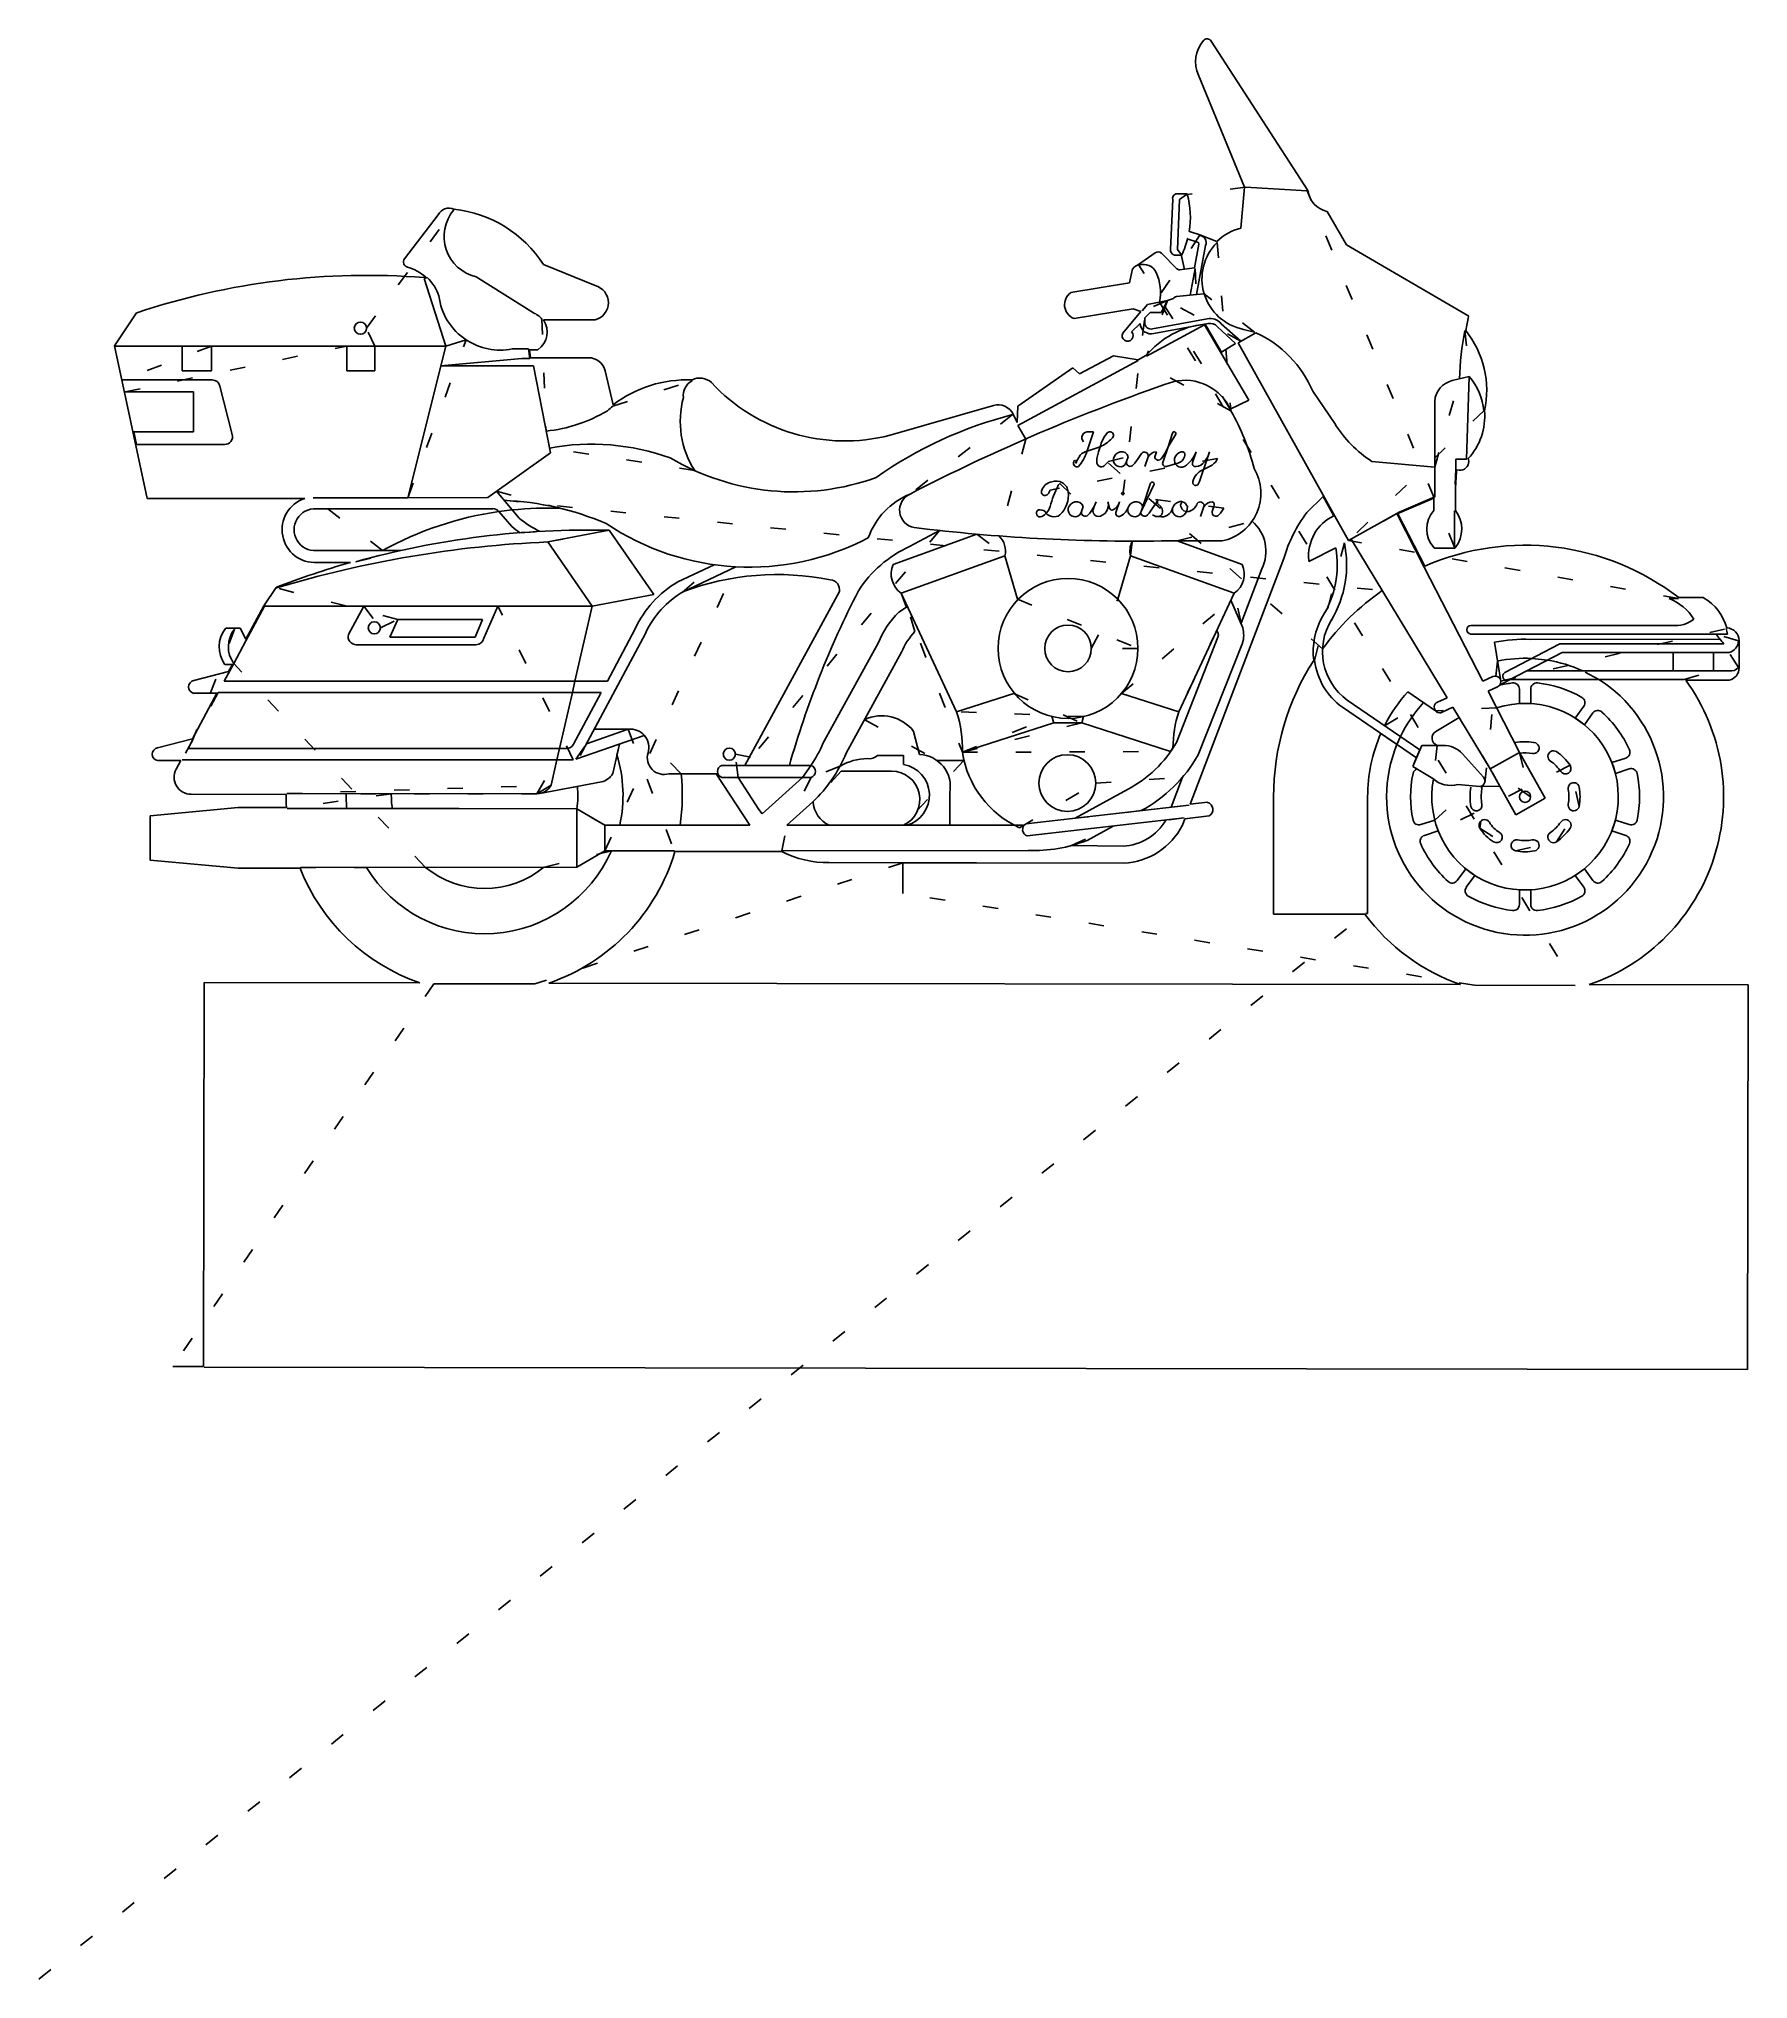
# Model space of a CAD drawing. Extents: x 0 to 11.2, y 0 to 12.7.
import ezdxf

# ---------------------------------------------------------------- set-up
doc = ezdxf.new("R2010")
doc.units = 0
doc.linetypes.add('DOT', pattern=[0.25, 0, -0.25])

msp = doc.modelspace()

# ---------------------------------------------------------------- linework, layer by layer
at = {"layer": '1', "color": 7, "linetype": 'CONTINUOUS'}
for p, q in [((7.6543, 12.6517, 1), (8.2864, 11.675, 1)), ((7.5709, 12.4289, 1), (7.570963, 12.428927, 1)), ((7.8725, 11.6966, 1), (7.5709, 12.4289, 1)), ((7.4373, 11.6551, 1), (7.4973, 11.6551, 1)), ((7.4973, 11.6551, 1), (7.4983, 11.6514, 1)), ((7.8488, 11.4303, 1), (7.8725, 11.6966, 1)), ((8.2816, 11.6733, 1), (7.8776, 11.6974, 1)), ((8.2864, 11.675, 1), (8.2865, 11.6739, 1)), ((2.7104, 11.5541, 1), (2.710392, 11.55403, 1)), ((7.3895, 11.2937, 1), (7.4036, 11.6178, 1)), ((7.4478, 11.6166, 1), (7.4337, 11.2915, 1)), ((7.4935, 11.6501, 1), (7.4478, 11.6166, 1)), ((7.4983, 11.6514, 1), (7.498383, 11.651423, 1)), ((8.4093, 11.5396, 1), (8.4114, 11.5391, 1)), ((8.4114, 11.5391, 1), (8.5384, 11.3214, 1)), ((2.3882, 11.2306, 1), (2.6078, 11.5172, 1)), ((2.6078, 11.5172, 1), (2.607861, 11.517169, 1)), ((7.511, 11.408, 1), (7.5127, 11.4075, 1)), ((7.5127, 11.4075, 1), (7.5802, 11.3862, 1)), ((7.4337, 11.2915, 1), (7.4582, 11.2579, 1)), ((7.5651, 11.3394, 1), (7.4979, 11.3606, 1)), ((7.4979, 11.3606, 1), (7.5007, 11.3597, 1)), ((7.5007, 11.3597, 1), (7.502, 11.3649, 1)), ((7.5452, 11.1709, 1), (7.5738, 11.3259, 1)), ((7.5579, 10.9962, 1), (7.6173, 11.3179, 1)), ((7.5738, 11.3259, 1), (7.573893, 11.325886, 1)), ((7.5802, 11.3862, 1), (7.6918, 11.3428, 1)), ((7.6173, 11.3179, 1), (7.617247, 11.317927, 1)), ((7.6918, 11.3428, 1), (7.691735, 11.342867, 1)), ((8.5384, 11.3214, 1), (9.3364, 10.8563, 1)), ((3.2947, 11.193, 1), (3.6326, 11.0552, 1)), ((7.1204, 11.074, 1), (7.1415, 11.1639, 1)), ((7.1415, 11.1639, 1), (7.1423, 11.1648, 1)), ((7.1423, 11.1648, 1), (7.142261, 11.164833, 1)), ((7.1803, 11.1922, 1), (7.2884, 11.2694, 1)), ((7.329, 11.266, 1), (7.4296, 11.1645, 1)), ((7.4149, 11.2529, 1), (7.4142, 11.2531, 1)), ((7.4613, 11.2529, 1), (7.4149, 11.2529, 1)), ((7.4475, 11.1584, 1), (7.5452, 11.1709, 1)), ((7.4627, 11.2557, 1), (7.4613, 11.2529, 1)), ((7.5173, 10.9921, 1), (7.5495, 11.1664, 1)), ((2.515, 11.1073, 1), (2.5261, 11.1104, 1)), ((2.536, 11.108, 1), (2.5155, 11.1022, 1)), ((2.5155, 11.1022, 1), (2.657, 10.6604, 1)), ((2.5261, 11.1104, 1), (2.526144, 11.110449, 1)), ((2.8547, 11.1128, 1), (3.229, 10.8773, 1)), ((6.7381, 11.0095, 1), (7.1204, 11.074, 1)), ((6.7372, 11.0088, 1), (6.7381, 11.0095, 1)), ((7.1446, 10.9043, 1), (6.7601, 10.8394, 1)), ((7.1946, 10.8871, 1), (7.1446, 10.9043, 1)), ((7.203, 10.8895, 1), (7.239, 10.9328, 1)), ((7.239, 10.9328, 1), (7.3698, 10.9575, 1)), ((7.3273, 10.8798, 1), (7.3698, 10.9575, 1)), ((7.3698, 10.9575, 1), (7.4077, 10.9715, 1)), ((7.4271, 10.9831, 1), (7.5579, 10.9962, 1)), ((7.5579, 10.9962, 1), (7.6089, 11.0013, 1)), ((0.4943, 10.6614, 1), (0.6379, 10.8767, 1)), ((0.6379, 10.8767, 1), (0.6395, 10.8772, 1)), ((0.6395, 10.8772, 1), (0.639474, 10.877276, 1)), ((3.2952, 10.8307, 1), (3.295281, 10.830755, 1)), ((3.6317, 10.8307, 1), (3.2952, 10.8307, 1)), ((3.6323, 10.8309, 1), (3.6317, 10.8307, 1)), ((6.7601, 10.8394, 1), (6.7589, 10.8399, 1)), ((7.0769, 10.7454, 1), (7.1946, 10.8871, 1)), ((7.1899, 10.8078, 1), (7.1347, 10.754, 1)), ((7.2213, 10.8453, 1), (7.2566, 10.8798, 1)), ((7.2213, 10.8453, 1), (7.2213, 10.8124, 1)), ((7.2316, 10.5939, 1), (7.6117, 10.799, 1)), ((7.2566, 10.8798, 1), (7.3273, 10.8798, 1)), ((7.2718, 10.7732, 1), (7.6279, 10.8374, 1)), ((7.6352, 10.8068, 1), (7.2801, 10.7429, 1)), ((7.6111, 10.804, 1), (7.6144, 10.8044, 1)), ((7.6117, 10.799, 1), (7.7202, 10.6143, 1)), ((7.6144, 10.8044, 1), (7.722, 10.6212, 1)), ((7.8123, 10.677, 1), (7.695, 10.7863, 1)), ((7.7198, 10.8056, 1), (7.8487, 10.6925, 1)), ((7.8655, 10.7695, 1), (7.9379, 10.7514, 1)), ((9.3364, 10.8563, 1), (9.3355, 10.8526, 1)), ((0.7078, 9.6658, 1), (0.4943, 10.6614, 1)), ((2.657, 10.6604, 1), (0.4996, 10.6604, 1)), ((0.9371, 10.6604, 1), (0.9371, 10.4983, 1)), ((1.1284, 10.4983, 1), (1.1284, 10.6604, 1)), ((2.0114, 10.6604, 1), (2.0114, 10.4983, 1)), ((2.1929, 10.4983, 1), (2.1929, 10.6604, 1)), ((2.657, 10.6604, 1), (2.4094, 9.6708, 1)), ((2.79, 10.7006, 1), (2.657, 10.6604, 1)), ((3.1978, 10.6418, 1), (3.0904, 10.6418, 1)), ((7.0766, 10.7449, 1), (7.0769, 10.7454, 1)), ((7.2801, 10.7429, 1), (7.280121, 10.742825, 1)), ((7.722, 10.6212, 1), (7.8123, 10.677, 1)), ((7.8298, 10.6819, 1), (7.9468, 10.7473, 1)), ((8.3857, 9.6876, 1), (7.8298, 10.6819, 1)), ((2.6246, 10.531, 1), (3.1528, 10.5794, 1)), ((3.229, 10.531, 1), (2.6246, 10.531, 1)), ((3.1528, 10.5794, 1), (3.2056, 10.5794, 1)), ((3.2583, 10.6368, 1), (3.2035, 10.6368, 1)), ((3.2035, 10.6368, 1), (3.21, 10.5844, 1)), ((3.21, 10.5844, 1), (3.5892, 10.5844, 1)), ((3.3399, 9.9629, 1), (3.229, 10.531, 1)), ((3.2596, 10.6377, 1), (3.2583, 10.6368, 1)), ((6.3913, 10.2691, 1), (6.752, 10.5184, 1)), ((7.1785, 10.5652, 1), (6.393, 10.1413, 1)), ((6.752, 10.5184, 1), (6.7955, 10.4782, 1)), ((6.7955, 10.4782, 1), (7.0163, 10.5968, 1)), ((7.0163, 10.5968, 1), (7.1776, 10.5704, 1)), ((7.1776, 10.5704, 1), (7.2283, 10.5978, 1)), ((7.2283, 10.5978, 1), (7.22834, 10.597767, 1)), ((7.7202, 10.6143, 1), (7.9012, 10.3063, 1)), ((0.547, 10.4394, 1), (1.1314, 10.4394, 1)), ((0.9371, 10.4983, 1), (1.1284, 10.4983, 1)), ((1.1827, 10.3996, 1), (1.2635, 10.0839, 1)), ((2.0114, 10.4983, 1), (2.1929, 10.4983, 1)), ((3.697, 10.4995, 1), (3.7507, 10.2769, 1)), ((4.264, 10.4389, 1), (4.264028, 10.438845, 1)), ((9.2278, 10.4352, 1), (9.3394, 10.4619, 1)), ((9.3394, 10.4619, 1), (9.3223, 9.9232, 1)), ((1.0107, 10.361, 1), (0.5638, 10.361, 1)), ((1.0107, 10.1012, 1), (1.0107, 10.361, 1)), ((3.7507, 10.2769, 1), (3.750639, 10.276979, 1)), ((5.5575, 10.0782, 1), (6.2324, 10.2726, 1)), ((6.3885, 10.1618, 1), (6.3913, 10.2691, 1)), ((7.9012, 10.3063, 1), (7.7794, 10.248, 1)), ((8.3177, 10.3658, 1), (8.4607, 10.1542, 1)), ((9.1142, 9.8532, 1), (9.1142, 10.3017, 1)), ((6.3626, 10.2148, 1), (6.3885, 10.1618, 1)), ((6.393, 10.1413, 1), (6.4445, 10.0518, 1)), ((0.6195, 10.1012, 1), (1.0107, 10.1012, 1)), ((1.2122, 10.0179, 1), (0.6374, 10.0179, 1)), ((6.8539, 10.1003, 1), (6.8863, 10.1003, 1)), ((6.8863, 10.1003, 1), (6.8539, 10.003, 1)), ((7.4022, 10.0923, 1), (7.3725, 10.003, 1)), ((7.3725, 10.003, 1), (7.4233, 10.0847, 1)), ((7.4233, 10.0847, 1), (7.423484, 10.084625, 1)), ((2.9309, 9.672, 1), (3.3399, 9.9629, 1)), ((4.123, 9.9305, 1), (4.12304, 9.930568, 1)), ((6.7999, 9.949, 1), (6.8107, 9.9598, 1)), ((6.8107, 9.9598, 1), (6.8323, 9.9706, 1)), ((6.8323, 9.9706, 1), (6.9295, 10.003, 1)), ((6.8539, 10.003, 1), (6.8431, 9.9706, 1)), ((6.9187, 9.9706, 1), (6.9079, 9.9274, 1)), ((6.9079, 9.9274, 1), (6.9079, 9.895, 1)), ((6.9295, 10.003, 1), (6.9187, 9.9706, 1)), ((6.9295, 10.003, 1), (6.929523, 10.00295, 1)), ((6.9619, 9.8842, 1), (6.9836, 9.9058, 1)), ((7.016, 9.9274, 1), (7.015931, 9.927414, 1)), ((7.0916, 9.8842, 1), (7.1024, 9.9058, 1)), ((7.1024, 9.9058, 1), (7.1132, 9.9382, 1)), ((7.1132, 9.9382, 1), (7.1024, 9.9058, 1)), ((7.1024, 9.9058, 1), (7.102485, 9.905778, 1)), ((7.1456, 9.8842, 1), (7.1564, 9.895, 1)), ((7.1564, 9.895, 1), (7.178, 9.9274, 1)), ((7.178, 9.9274, 1), (7.1996, 9.9598, 1)), ((7.1996, 9.9598, 1), (7.199668, 9.959745, 1)), ((7.2428, 9.9382, 1), (7.2212, 9.8734, 1)), ((7.2212, 9.8734, 1), (7.2428, 9.9382, 1)), ((7.2428, 9.9382, 1), (7.242871, 9.938155, 1)), ((7.2861, 9.9382, 1), (7.28596, 9.938195, 1)), ((7.2969, 9.9706, 1), (7.2861, 9.9382, 1)), ((7.3293, 9.9274, 1), (7.3509, 9.9598, 1)), ((7.3725, 10.003, 1), (7.3401, 9.9058, 1)), ((7.3509, 9.9598, 1), (7.3725, 10.003, 1)), ((7.3617, 9.8734, 1), (7.4373, 9.895, 1)), ((7.4157, 9.9274, 1), (7.415767, 9.927383, 1)), ((7.4697, 9.9706, 1), (7.4589, 9.9706, 1)), ((7.5561, 9.9706, 1), (7.5345, 9.9058, 1)), ((7.6318, 9.9382, 1), (7.5777, 9.7762, 1)), ((7.6102, 9.9058, 1), (7.6318, 9.9382, 1)), ((7.6318, 9.9382, 1), (7.6426, 9.9706, 1)), ((7.6426, 9.9706, 1), (7.6318, 9.9382, 1)), ((8.7043, 9.9069, 1), (9.1142, 9.8696, 1)), ((9.3223, 9.9232, 1), (9.2507, 9.9232, 1)), ((9.2507, 9.9232, 1), (9.2507, 9.8571, 1)), ((9.3364, 9.9089, 1), (9.3366, 9.9083, 1)), ((9.3366, 9.9077, 1), (9.336543, 9.9077, 1)), ((9.3366, 9.9083, 1), (9.3366, 9.9077, 1)), ((6.6563, 9.7526, 1), (6.6671, 9.7634, 1)), ((7.1965, 9.5797, 1), (7.2813, 9.7587, 1)), ((7.2584, 9.7654, 1), (7.2073, 9.6121, 1)), ((7.5561, 9.8734, 1), (7.556106, 9.873316, 1)), ((7.5669, 9.7545, 1), (7.566852, 9.754563, 1)), ((7.5777, 9.7762, 1), (7.5669, 9.7545, 1)), ((7.5994, 9.8518, 1), (7.6426, 9.8734, 1)), ((9.1142, 9.676, 1), (9.1142, 9.8532, 1)), ((9.2557, 9.841, 1), (9.2489, 9.7321, 1)), ((9.2733, 9.85, 1), (9.2557, 9.8516, 1)), ((9.2557, 9.8516, 1), (9.2557, 9.841, 1)), ((1.7366, 9.6657, 1), (0.7078, 9.6658, 1)), ((1.7913, 9.6708, 1), (2.4094, 9.6708, 1)), ((2.4094, 9.6708, 1), (2.9309, 9.672, 1)), ((3.1366, 9.5373, 1), (2.9875, 9.7123, 1)), ((6.6023, 9.7202, 1), (6.5915, 9.6985, 1)), ((6.7212, 9.7093, 1), (6.721101, 9.709288, 1)), ((6.8904, 9.6121, 1), (6.9043, 9.6427, 1)), ((6.9043, 9.6427, 1), (6.8904, 9.6121, 1)), ((6.9804, 9.6445, 1), (6.9912, 9.6013, 1)), ((7.0561, 9.6445, 1), (7.0345, 9.5797, 1)), ((7.0777, 9.7093, 1), (7.0669, 9.6985, 1)), ((7.0669, 9.6985, 1), (7.0777, 9.6877, 1)), ((7.0885, 9.6985, 1), (7.0777, 9.7093, 1)), ((7.0777, 9.6877, 1), (7.0885, 9.6985, 1)), ((7.2721, 9.6013, 1), (7.2937, 9.6337, 1)), ((7.2937, 9.6337, 1), (7.3045, 9.6553, 1)), ((7.3045, 9.6553, 1), (7.3045, 9.6337, 1)), ((7.3045, 9.6337, 1), (7.3262, 9.6121, 1)), ((7.445, 9.6445, 1), (7.444988, 9.644563, 1)), ((7.4672, 9.6435, 1), (7.467182, 9.643438, 1)), ((7.5638, 9.6337, 1), (7.563868, 9.633645, 1)), ((8.3846, 9.6794, 1), (8.279, 9.574, 1)), ((8.4554, 9.5528, 1), (8.3846, 9.6794, 1)), ((8.4624, 9.5505, 1), (8.3857, 9.6876, 1)), ((8.8827, 9.5756, 1), (9.1142, 9.676, 1)), ((9.1092, 9.6684, 1), (8.8849, 9.5711, 1)), ((9.1092, 9.5876, 1), (9.1092, 9.6684, 1)), ((9.2489, 9.7321, 1), (9.2489, 9.5873, 1)), ((1.8121, 9.5978, 1), (2.4095, 9.5978, 1)), ((2.4095, 9.5978, 1), (2.9637, 9.599, 1)), ((2.9637, 9.599, 1), (2.9637, 9.599064, 1)), ((3.0039, 9.5807, 1), (3.0892, 9.4817, 1)), ((6.7212, 9.6013, 1), (6.721131, 9.601314, 1)), ((6.7968, 9.5581, 1), (6.8076, 9.5797, 1)), ((6.8076, 9.5797, 1), (6.8184, 9.6121, 1)), ((6.8184, 9.6121, 1), (6.8076, 9.5797, 1)), ((6.8076, 9.5797, 1), (6.807685, 9.579678, 1)), ((6.8508, 9.5581, 1), (6.8616, 9.5689, 1)), ((6.8616, 9.5689, 1), (6.8904, 9.6121, 1)), ((6.8904, 9.6121, 1), (6.8832, 9.5905, 1)), ((7.0128, 9.5905, 1), (7.012836, 9.590424, 1)), ((7.1101, 9.6013, 1), (7.110031, 9.601314, 1)), ((7.1857, 9.5581, 1), (7.1965, 9.5797, 1)), ((7.2073, 9.6121, 1), (7.1965, 9.5797, 1)), ((7.1965, 9.5797, 1), (7.196585, 9.579678, 1)), ((7.2397, 9.5581, 1), (7.2505, 9.5689, 1)), ((7.2505, 9.5689, 1), (7.2721, 9.6013, 1)), ((7.2937, 9.5473, 1), (7.2721, 9.5581, 1)), ((7.2721, 9.5581, 1), (7.2937, 9.5473, 1)), ((7.3153, 9.5473, 1), (7.2937, 9.5473, 1)), ((7.2937, 9.5473, 1), (7.3153, 9.5473, 1)), ((7.3262, 9.6121, 1), (7.326146, 9.61205, 1)), ((7.4018, 9.6013, 1), (7.401731, 9.601314, 1)), ((7.607, 9.6121, 1), (7.5854, 9.5473, 1)), ((7.5854, 9.5473, 1), (7.607, 9.6121, 1)), ((7.607, 9.6121, 1), (7.607071, 9.612055, 1)), ((7.6611, 9.5797, 1), (7.661015, 9.579722, 1)), ((7.6719, 9.6121, 1), (7.6611, 9.5797, 1)), ((7.7043, 9.5581, 1), (7.7151, 9.5689, 1)), ((7.7151, 9.5689, 1), (7.7367, 9.6013, 1)), ((8.5517, 9.3906, 1), (8.4624, 9.5505, 1)), ((8.5517, 9.3906, 1), (8.8665, 9.5666, 1)), ((8.8665, 9.5666, 1), (8.8827, 9.5756, 1)), ((9.046, 9.2173, 1), (8.8665, 9.5666, 1)), ((8.8849, 9.5711, 1), (8.8731, 9.5646, 1)), ((8.8731, 9.5646, 1), (9.0483, 9.2238, 1)), ((9.2439, 9.5856, 1), (9.2439, 9.3469, 1)), ((9.2489, 9.5873, 1), (9.248946, 9.587336, 1)), ((3.7248, 9.4579, 1), (3.3231, 9.3815, 1)), ((3.3231, 9.3815, 1), (3.613, 8.962, 1)), ((4.0148, 9.0385, 1), (3.7248, 9.4579, 1)), ((5.5785, 9.2337, 1), (6.1252, 9.4324, 1)), ((5.684, 9.3514, 1), (5.8813, 9.4565, 1)), ((7.3297, 9.3883, 1), (7.7268, 9.3883, 1)), ((7.8567, 9.2337, 1), (7.4314, 9.3883, 1)), ((7.7268, 9.3883, 1), (7.726814, 9.388234, 1)), ((8.5679, 9.3997, 1), (9.1949, 8.365, 1)), ((2.3625, 9.3257, 1), (1.8121, 9.3257, 1)), ((1.8121, 9.3257, 1), (1.812107, 9.3256, 1)), ((2.034, 9.2476, 1), (1.8173, 9.2478, 1)), ((1.8173, 9.2478, 1), (1.817306, 9.247719, 1)), ((6.3075, 9.2914, 1), (5.6302, 9.0481, 1)), ((6.3075, 9.2914, 1), (6.3904, 9.0076, 1)), ((7.0448, 9.0076, 1), (7.1277, 9.2914, 1)), ((7.1277, 9.2914, 1), (7.805, 9.0481, 1)), ((8.1286, 9.2731, 1), (7.5181, 7.6693, 1)), ((8.2928, 9.2535, 1), (8.292, 9.2607, 1)), ((8.4686, 9.3428, 1), (8.2928, 9.2535, 1)), ((9.112, 9.3419, 1), (9.1106, 9.3435, 1)), ((9.2463, 9.3419, 1), (9.112, 9.3419, 1)), ((9.2478, 9.3438, 1), (9.2463, 9.3419, 1)), ((4.4092, 9.2331, 1), (4.1718, 9.1209, 1)), ((4.5516, 9.2195, 1), (4.203, 9.0549, 1)), ((7.9843, 9.2057, 1), (7.8498, 8.8521, 1)), ((9.4285, 8.473, 1), (9.046, 9.2173, 1)), ((1.4703, 8.9648, 1), (1.5494, 9.0854, 1)), ((1.5494, 9.0854, 1), (1.5509, 9.086, 1)), ((1.5509, 9.086, 1), (1.550935, 9.08591, 1)), ((3.613, 8.962, 1), (4.0148, 9.0385, 1)), ((4.6098, 7.9234, 1), (5.2275, 9.0578, 1)), ((5.6302, 9.0481, 1), (5.630165, 9.048049, 1)), ((5.992, 8.2733, 1), (5.6302, 9.0481, 1)), ((7.805, 9.0481, 1), (7.4432, 8.2733, 1)), ((7.7838, 9.0027, 1), (7.8607, 8.8215, 1)), ((7.805, 9.0481, 1), (7.805035, 9.048049, 1)), ((10.6451, 9.0132, 1), (10.7051, 9.0132, 1)), ((10.7068, 9.0182, 1), (10.8681, 9.0182, 1)), ((10.8681, 9.0182, 1), (10.8693, 9.0176, 1)), ((1.3527, 8.7463, 1), (1.4703, 8.9648, 1)), ((1.3527, 8.7356, 1), (1.4745, 8.962, 1)), ((1.4745, 8.962, 1), (3.613, 8.962, 1)), ((2.0214, 8.7767, 1), (2.1215, 8.962, 1)), ((2.3436, 8.8763, 1), (2.2916, 8.7602, 1)), ((2.8971, 8.8763, 1), (2.3436, 8.8763, 1)), ((2.8481, 8.7602, 1), (2.8971, 8.8763, 1)), ((2.9977, 8.962, 1), (2.9061, 8.754, 1)), ((3.613, 8.962, 1), (3.5007, 8.4722, 1)), ((5.671, 8.9607, 1), (5.6154, 8.9234, 1)), ((8.4394, 8.8714, 1), (8.4405, 8.8734, 1)), ((10.8067, 8.8781, 1), (10.806613, 8.878044, 1)), ((1.2186, 8.8166, 1), (1.2201, 8.8185, 1)), ((1.2201, 8.8185, 1), (1.3149, 8.8185, 1)), ((1.3149, 8.8185, 1), (1.3527, 8.7463, 1)), ((2.2916, 8.7602, 1), (2.8481, 8.7602, 1)), ((3.9603, 8.784, 1), (3.5353, 7.9881, 1)), ((3.8939, 8.8145, 1), (3.7121, 8.4722, 1)), ((7.4271, 8.0734, 1), (7.6986, 8.7604, 1)), ((7.699, 8.7865, 1), (7.6911, 8.8042, 1)), ((9.3491, 8.7805, 1), (9.34909, 8.780401, 1)), ((9.3491, 8.8368, 1), (10.6639, 8.8368, 1)), ((11.0245, 8.7805, 1), (9.3491, 8.7805, 1)), ((10.9772, 8.7467, 1), (9.738, 8.7458, 1)), ((11.0211, 8.8208, 1), (11.021098, 8.820739, 1)), ((1.2731, 8.5876, 1), (1.3527, 8.7356, 1)), ((2.8541, 8.7107, 1), (2.0727, 8.7107, 1)), ((5.4805, 8.7211, 1), (5.12, 8.0663, 1)), ((5.2714, 8.0029, 1), (5.6334, 8.6615, 1)), ((7.859, 8.72, 1), (7.5697, 7.9922, 1)), ((9.5045, 8.7269, 1), (9.5456, 8.4737, 1)), ((9.9314, 8.7167, 1), (9.5708, 8.529, 1)), ((9.5967, 8.4791, 1), (9.9451, 8.6604, 1)), ((11.0009, 8.7167, 1), (9.9314, 8.7167, 1)), ((9.9451, 8.6604, 1), (11.0358, 8.6604, 1)), ((10.6714, 8.6604, 1), (10.6714, 8.5402, 1)), ((10.9344, 8.5402, 1), (10.9344, 8.6604, 1)), ((11.0358, 8.6604, 1), (11.035786, 8.660459, 1)), ((11.1016, 8.7371, 1), (11.1016, 8.5606, 1)), ((1.0127, 8.477, 1), (1.2393, 8.5354, 1)), ((1.211, 8.4722, 1), (1.2731, 8.5876, 1)), ((1.2147, 8.5826, 1), (1.2132, 8.5847, 1)), ((1.2647, 8.5826, 1), (1.2147, 8.5826, 1)), ((1.2393, 8.5354, 1), (1.2647, 8.5826, 1)), ((9.4939, 8.5032, 1), (9.4285, 8.473, 1)), ((9.7141, 8.5402, 1), (11.0358, 8.5402, 1)), ((11.0358, 8.5402, 1), (11.035791, 8.540146, 1)), ((1.003, 8.0961, 1), (1.163, 8.3936, 1)), ((1.163, 8.3936, 1), (1.013, 8.3936, 1)), ((3.672, 8.3992, 1), (1.1714, 8.3986, 1)), ((3.7121, 8.4722, 1), (1.211, 8.4722, 1)), ((3.484, 8.3992, 1), (3.4, 8.0332, 1)), ((3.4915, 8.0612, 1), (3.672, 8.3992, 1)), ((5.992, 8.2733, 1), (6.367, 8.3916, 1)), ((7.4432, 8.2733, 1), (7.0682, 8.3916, 1)), ((9.1198, 8.279, 1), (8.9379, 8.4041, 1)), ((9.1949, 8.365, 1), (9.1321, 8.3361, 1)), ((9.4619, 8.4079, 1), (9.5246, 8.4368, 1)), ((9.6681, 8.0068, 1), (9.4619, 8.4079, 1)), ((9.5967, 8.4839, 1), (10.7432, 8.4839, 1)), ((9.6666, 8.3263, 1), (9.6666, 8.4217, 1)), ((9.7408, 8.4217, 1), (9.7408, 8.3263, 1)), ((11.0364, 8.4789, 1), (10.7531, 8.4789, 1)), ((11.0369, 8.4791, 1), (11.0364, 8.4789, 1)), ((6.6142, 8.2415, 1), (6.6262, 8.2004, 1)), ((6.809, 8.2004, 1), (6.821, 8.2415, 1)), ((8.9941, 7.9723, 1), (8.5111, 8.3026, 1)), ((8.5433, 8.3484, 1), (9.0166, 8.0248, 1)), ((9.2733, 8.2356, 1), (9.1208, 8.1454, 1)), ((9.1627, 8.2697, 1), (9.233, 8.3022, 1)), ((9.233, 8.3022, 1), (9.4768, 7.8998, 1)), ((10.031, 8.232, 1), (10.0871, 8.3092, 1)), ((10.0871, 8.3092, 1), (10.086968, 8.309296, 1)), ((10.147, 8.2656, 1), (10.0909, 8.1884, 1)), ((10.2058, 8.2717, 1), (10.205866, 8.271773, 1)), ((3.9535, 8.1191, 1), (3.506, 7.9631, 1)), ((3.5763, 8.065, 1), (3.8471, 8.1594, 1)), ((3.6264, 8.1594, 1), (3.849, 8.1594, 1)), ((5.7509, 7.9947, 1), (5.7116, 8.1454, 1)), ((6.6262, 8.2004, 1), (6.0298, 8.0087, 1)), ((6.6262, 8.2004, 1), (6.0298, 8.0087, 1)), ((6.809, 8.2004, 1), (6.6262, 8.2004, 1)), ((6.809, 8.2004, 1), (6.6262, 8.2004, 1)), ((7.3895, 8.0138, 1), (6.809, 8.2004, 1)), ((7.3895, 8.0138, 1), (6.809, 8.2004, 1)), ((0.776, 8.0376, 1), (1.003, 8.0961, 1)), ((1.0063, 8.0918, 1), (0.9748, 8.0332, 1)), ((0.9748, 8.0332, 1), (3.4447, 8.0332, 1)), ((3.4447, 8.0332, 1), (3.4447, 8.033088, 1)), ((3.7469, 7.87, 1), (3.791, 8.0625, 1)), ((5.6461, 7.9881, 1), (5.4756, 7.9881, 1)), ((5.6461, 7.9292, 1), (5.6461, 7.9881, 1)), ((7.5697, 7.9922, 1), (7.569758, 7.992167, 1)), ((8.97, 7.9161, 1), (9.029, 8.0536, 1)), ((9.029, 8.0536, 1), (9.1667, 8.0536, 1)), ((9.2958, 7.998, 1), (9.4315, 7.8467, 1)), ((9.4768, 7.8998, 1), (9.6681, 8.0068, 1)), ((9.6406, 8.0719, 1), (9.6357, 8.0698, 1)), ((9.835, 7.7082, 1), (9.6681, 8.0068, 1)), ((9.7638, 8.0724, 1), (9.7586, 8.0733, 1)), ((9.909, 8.013, 1), (9.908925, 8.012884, 1)), ((0.9266, 7.9542, 1), (0.7762, 7.9542, 1)), ((0.8965, 7.8981, 1), (0.9266, 7.9542, 1)), ((0.935, 7.9592, 1), (3.4886, 7.9601, 1)), ((3.3833, 7.9601, 1), (3.3451, 7.7936, 1)), ((3.3833, 7.9601, 1), (3.3451, 7.7936, 1)), ((4.1144, 7.8685, 1), (4.4336, 7.8685, 1)), ((4.4229, 7.8685, 1), (4.6416, 7.5323, 1)), ((4.4594, 7.9234, 1), (5.0429, 7.9234, 1)), ((5.5673, 7.886, 1), (5.2396, 7.8852, 1)), ((5.8637, 7.9554, 1), (6.0405, 7.9554, 1)), ((9.1011, 7.8374, 1), (8.97, 7.9161, 1)), ((9.4768, 7.8998, 1), (9.6437, 7.6012, 1)), ((10.2703, 7.9416, 1), (10.3611, 7.9711, 1)), ((10.384, 7.9006, 1), (10.2932, 7.8711, 1)), ((0.994, 7.7347, 1), (0.994, 7.734776, 1)), ((1.6146, 7.7342, 1), (0.994, 7.7347, 1)), ((3.2518, 7.7379, 1), (1.6196, 7.7392, 1)), ((3.2717, 7.7397, 1), (3.6734, 7.8162, 1)), ((3.6734, 7.8162, 1), (3.673415, 7.816122, 1)), ((5.0429, 7.844, 1), (4.4594, 7.844, 1)), ((4.7013, 7.6348, 1), (4.5652, 7.844, 1)), ((4.9856, 7.844, 1), (4.722, 7.6069, 1)), ((5.9476, 7.5323, 1), (5.9476, 7.7457, 1)), ((5.9476, 7.7457, 1), (5.947701, 7.745681, 1)), ((6.7672, 7.5784, 1), (7.1079, 7.7657, 1)), ((7.4672, 7.846, 1), (7.3926, 7.65, 1)), ((9.4093, 7.785, 1), (9.265, 7.7981, 1)), ((9.265, 7.7981, 1), (9.265013, 7.798051, 1)), ((9.4093, 7.7852, 1), (9.5397, 7.7872, 1)), ((0.7266, 7.5938, 1), (1.3026, 7.6479, 1)), ((1.3026, 7.6479, 1), (1.6171, 7.6474, 1)), ((1.6225, 7.6424, 1), (1.7946, 7.6422, 1)), ((1.7946, 7.6422, 1), (2.7449, 7.6408, 1)), ((2.7449, 7.6408, 1), (3.513, 7.6398, 1)), ((3.6949, 7.5336, 1), (3.513, 7.6398, 1)), ((3.513, 7.6398, 1), (3.5134, 7.2588, 1)), ((4.722, 7.6069, 1), (4.7013, 7.6348, 1)), ((4.8845, 7.5323, 1), (5.0541, 7.685, 1)), ((5.0541, 7.685, 1), (5.054139, 7.68496, 1)), ((7.5105, 7.6634, 1), (6.4448, 7.5416, 1)), ((7.5181, 7.6693, 1), (7.6302, 7.6822, 1)), ((7.6302, 7.6822, 1), (7.6311, 7.6819, 1)), ((7.6311, 7.6819, 1), (7.631077, 7.681818, 1)), ((8.0619, 6.9521, 1), (8.0619, 7.7185, 1)), ((8.6758, 6.9571, 1), (8.6758, 7.7185, 1)), ((9.6437, 7.6012, 1), (9.835, 7.7082, 1)), ((0.7269, 7.304, 1), (0.7266, 7.5938, 1)), ((4.6416, 7.5323, 1), (3.6949, 7.5336, 1)), ((3.6951, 7.3649, 1), (3.6949, 7.5336, 1)), ((4.8845, 7.5323, 1), (5.2659, 7.5323, 1)), ((5.2659, 7.5323, 1), (5.5481, 7.5323, 1)), ((5.5481, 7.5323, 1), (6.4247, 7.5323, 1)), ((6.4448, 7.5416, 1), (6.444863, 7.541488, 1)), ((6.4539, 7.4627, 1), (7.4787, 7.5799, 1)), ((7.0139, 7.5267, 1), (6.8442, 7.4335, 1)), ((7.4666, 7.534, 1), (7.466538, 7.534031, 1)), ((7.4823, 7.5752, 1), (7.4666, 7.534, 1)), ((7.6403, 7.5933, 1), (7.4823, 7.5752, 1)), ((7.6412, 7.5938, 1), (7.6403, 7.5933, 1)), ((8.9723, 7.5661, 1), (8.972188, 7.566077, 1)), ((9.0234, 7.5364, 1), (9.1142, 7.5659, 1)), ((9.1371, 7.4954, 1), (9.0463, 7.4659, 1)), ((9.4707, 7.5527, 1), (9.470816, 7.552775, 1)), ((9.8695, 7.4855, 1), (9.869425, 7.485616, 1)), ((9.9982, 7.5132, 1), (9.998084, 7.513275, 1)), ((10.3611, 7.4659, 1), (10.2703, 7.4954, 1)), ((10.2932, 7.5659, 1), (10.384, 7.5364, 1)), ((3.5134, 7.2588, 1), (3.6949, 7.3649, 1)), ((4.1494, 7.3655, 1), (3.6951, 7.3649, 1)), ((4.8505, 7.3613, 1), (4.1531, 7.3605, 1)), ((6.459, 7.3681, 1), (4.8517, 7.3663, 1)), ((7.0791, 7.3964, 1), (6.7424, 7.4001, 1)), ((6.8442, 7.4335, 1), (6.844231, 7.433421, 1)), ((1.3026, 7.2513, 1), (0.7269, 7.304, 1)), ((1.7054, 7.2517, 1), (1.3026, 7.2513, 1)), ((3.513, 7.2588, 1), (1.7088, 7.2568, 1)), ((5.1609, 7.2886, 1), (5.160899, 7.288688, 1)), ((5.6416, 7.2879, 1), (5.1609, 7.2886, 1)), ((5.6413, 7.0879, 1), (5.6416, 7.2879, 1)), ((6.1224, 7.2871, 1), (5.6416, 7.2879, 1)), ((7.0839, 7.2856, 1), (6.1224, 7.2871, 1)), ((9.2604, 7.1714, 1), (9.3164, 7.2486, 1)), ((10.0909, 7.2486, 1), (10.147, 7.1714, 1)), ((9.3764, 7.205, 1), (9.3203, 7.1278, 1)), ((9.3203, 7.1278, 1), (9.320392, 7.127733, 1)), ((9.6666, 7.0153, 1), (9.6666, 7.1107, 1)), ((9.7408, 7.1107, 1), (9.7408, 7.0153, 1)), ((10.0871, 7.1278, 1), (10.031, 7.205, 1)), ((10.147, 7.1714, 1), (10.14708, 7.171458, 1)), ((10.0746, 7.07, 1), (10.074681, 7.069859, 1)), ((8.6587, 6.9521, 1), (8.0619, 6.9521, 1)), ((8.6612, 6.9571, 1), (8.6758, 6.9571, 1)), ((1.075, 4, 1), (1.0786, 6.505, 1)), ((1.0786, 6.505, 1), (2.4886, 6.503, 1)), ((3.2377, 6.4969, 1), (2.5798, 6.4978, 1)), ((3.3289, 6.5018, 1), (9.2818, 6.4932, 1)), ((10.0309, 6.4871, 1), (9.3729, 6.4881, 1)), ((10.1221, 6.492, 1), (11.1606, 6.4905, 1)), ((11.1606, 6.4905, 1), (11.157, 3.9805, 1)), ((0.875, 4.0003, 1), (1.075, 4, 1)), ((11.157, 3.9805, 1), (1.08, 3.995, 1))]:
    msp.add_line(p, q, dxfattribs=at)
at = {"layer": '1', "color": 7, "linetype": 'DOT'}
for p, q in [((7.8776, 11.6974, 1), (7.4935, 11.6501, 1)), ((9.2439, 9.3469, 1), (8.2816, 11.6733, 1)), ((2.1394, 10.7777, 1), (2.7091, 11.5492, 1)), ((7.5784, 11.3815, 1), (7.2213, 10.8453, 1)), ((7.693, 11.337, 1), (7.7836, 10.2387, 1)), ((7.1827, 11.1877, 1), (7.182664, 11.187794, 1)), ((7.7794, 10.248, 1), (7.1827, 11.1877, 1)), ((7.4582, 11.2579, 1), (7.5173, 10.9921, 1)), ((7.5495, 11.1664, 1), (7.5579, 10.9962, 1)), ((7.3698, 10.9575, 1), (7.203, 10.8895, 1)), ((7.3698, 10.9575, 1), (7.2316, 10.5939, 1)), ((7.318, 10.9477, 1), (10.0309, 6.4871, 1)), ((7.8487, 10.6925, 1), (7.3698, 10.9575, 1)), ((7.6089, 11.0013, 1), (7.608836, 11.001281, 1)), ((7.9379, 10.7514, 1), (7.6089, 11.0013, 1)), ((2.1929, 10.6604, 1), (2.1394, 10.7777, 1)), ((3.2853, 10.8357, 1), (3.312, 10.1058, 1)), ((7.0777, 9.6877, 1), (7.2213, 10.8453, 1)), ((0.4996, 10.6604, 1), (0.9371, 10.6604, 1)), ((1.1284, 10.6604, 1), (0.547, 10.4394, 1)), ((0.5638, 10.361, 1), (2.0114, 10.6604, 1)), ((2.4094, 9.6708, 1), (2.79, 10.7006, 1)), ((3.2056, 10.5794, 1), (3.1978, 10.6418, 1)), ((9.3108, 10.7612, 1), (9.3394, 10.4619, 1)), ((7.7836, 10.2387, 1), (7.1785, 10.5652, 1)), ((3.7476, 10.2682, 1), (4.2651, 10.4338, 1)), ((4.2651, 10.4338, 1), (4.265071, 10.433855, 1)), ((9.1142, 9.8696, 1), (9.276, 10.4467, 1)), ((6.3581, 10.2126, 1), (5.6883, 9.6942, 1)), ((9.434, 10.2384, 1), (8.5517, 9.3906, 1)), ((0.6374, 10.0179, 1), (0.6195, 10.1012, 1)), ((6.4445, 10.0518, 1), (6.2696, 9.4206, 1)), ((6.8215, 10.0354, 1), (6.82155, 10.03545, 1)), ((8.3818, 8.6837, 1), (6.8215, 10.0354, 1)), ((4.2822, 9.8478, 1), (3.3337, 9.995, 1)), ((7.6966, 9.9274, 1), (6.6023, 9.7202, 1)), ((6.7675, 9.895, 1), (6.7999, 9.949, 1)), ((6.9836, 9.9058, 1), (7.1132, 9.9382, 1)), ((6.6671, 9.7634, 1), (6.8184, 9.6121, 1)), ((9.2507, 9.8571, 1), (9.2439, 9.5856, 1)), ((2.2449, 9.3257, 1), (1.7913, 9.6708, 1)), ((2.9875, 9.7123, 1), (3.4081, 9.6005, 1)), ((3.0375, 9.6536, 1), (8.7714, 9.0638, 1)), ((7.7367, 9.6013, 1), (7.0777, 9.6877, 1)), ((3.0912, 9.5906, 1), (3.0044, 9.58, 1)), ((7.4314, 9.3883, 1), (7.9216, 9.5169, 1)), ((8.8665, 9.5666, 1), (8.5679, 9.3997, 1)), ((3.1407, 9.4421, 1), (3.273, 9.451, 1)), ((3.3231, 9.3815, 1), (3.7248, 9.4579, 1)), ((5.8813, 9.4565, 1), (4.6098, 7.9234, 1)), ((6.1252, 9.4324, 1), (6.3075, 9.2914, 1)), ((6.2696, 9.4206, 1), (6.269553, 9.42055, 1)), ((7.1379, 9.3833, 1), (7.1277, 9.2914, 1)), ((8.3293, 8.6074, 1), (8.5243, 9.3767, 1)), ((10.7051, 9.0132, 1), (8.5517, 9.3906, 1)), ((2.0701, 9.2526, 1), (2.3625, 9.3257, 1)), ((3.6949, 7.3649, 1), (4.5516, 9.2195, 1)), ((4.203, 9.0549, 1), (4.4092, 9.2331, 1)), ((2.3436, 8.8763, 1), (1.5527, 9.0813, 1)), ((5.6302, 9.0481, 1), (6.0298, 8.0087, 1)), ((6.3904, 9.0076, 1), (7.1764, 8.6868, 1)), ((6.8719, 8.6868, 1), (7.0448, 9.0076, 1)), ((7.0682, 8.3916, 1), (7.7838, 9.0027, 1)), ((7.8498, 8.8521, 1), (7.805, 9.0481, 1)), ((2.1215, 8.962, 1), (2.2304, 8.8213, 1)), ((2.2304, 8.8213, 1), (2.3436, 8.8763, 1)), ((3.4886, 7.9601, 1), (2.9977, 8.962, 1)), ((5.7205, 8.7965, 1), (5.671, 8.9607, 1)), ((1.2783, 8.8135, 1), (1.0063, 8.0918, 1)), ((7.6911, 8.8042, 1), (7.4432, 8.2733, 1)), ((9.5456, 8.4737, 1), (11.0172, 8.8159, 1)), ((11.0966, 8.7371, 1), (10.9492, 8.7805, 1)), ((11.0966, 8.5622, 1), (10.9772, 8.7467, 1)), ((7.1764, 8.6868, 1), (6.8719, 8.6868, 1)), ((9.8493, 8.6106, 1), (9.7481, 8.6213, 1)), ((10.9344, 8.6604, 1), (10.6714, 8.6604, 1)), ((2.5241, 7.2577, 1), (1.2731, 8.5876, 1)), ((9.5244, 8.6044, 1), (9.4092, 7.5132, 1)), ((10.6714, 8.5402, 1), (9.7141, 8.5402, 1)), ((10.1844, 8.4839, 1), (10.0803, 8.5402, 1)), ((10.7432, 8.4839, 1), (10.9344, 8.5402, 1)), ((1.1714, 8.3986, 1), (0.935, 7.9592, 1)), ((3.5007, 8.4722, 1), (3.484, 8.3992, 1)), ((6.367, 8.3916, 1), (6.809, 8.2004, 1)), ((9.5376, 8.4469, 1), (9.5967, 8.4791, 1)), ((9.5967, 8.4791, 1), (9.5967, 8.4839, 1)), ((6.821, 8.2415, 1), (5.992, 8.2733, 1)), ((6.0298, 8.0087, 1), (6.6142, 8.2415, 1)), ((8.7864, 8.1822, 1), (9.041, 8.3332, 1)), ((9.5182, 8.2985, 1), (9.1198, 8.279, 1)), ((9.4768, 7.8998, 1), (9.2733, 8.2356, 1)), ((9.7408, 8.3263, 1), (9.6666, 8.3263, 1)), ((3.5353, 7.9881, 1), (3.6264, 8.1594, 1)), ((3.8471, 8.1594, 1), (4.1494, 7.3655, 1)), ((4.1938, 7.8685, 1), (3.9535, 8.1191, 1)), ((5.3923, 8.2216, 1), (5.8637, 7.9554, 1)), ((6.809, 8.2004, 1), (6.0298, 8.0087, 1)), ((6.6262, 8.2004, 1), (6.809, 8.2004, 1)), ((8.7622, 8.1309, 1), (8.9941, 7.9723, 1)), ((8.8897, 8.1115, 1), (8.8666, 8.0595, 1)), ((10.0909, 8.1884, 1), (10.031, 8.232, 1)), ((3.4, 8.0332, 1), (3.3833, 7.9601, 1)), ((3.506, 7.9631, 1), (3.5763, 8.065, 1)), ((3.791, 8.0625, 1), (3.7749, 7.9924, 1)), ((4.5652, 7.844, 1), (4.548, 7.9969, 1)), ((4.548, 7.9969, 1), (4.9003, 7.9234, 1)), ((6.0298, 8.0087, 1), (7.3895, 8.0138, 1)), ((7.4049, 8.0368, 1), (7.3895, 8.0138, 1)), ((8.8666, 8.0595, 1), (8.866655, 8.059478, 1)), ((9.0166, 8.0248, 1), (8.97, 7.9161, 1)), ((9.1289, 8.0536, 1), (9.1057, 7.8335, 1)), ((9.6357, 8.0698, 1), (9.6681, 8.0068, 1)), ((9.6681, 8.0068, 1), (9.7402, 7.7185, 1)), ((9.6681, 8.0068, 1), (9.6705, 8.0025, 1)), ((3.2518, 7.7379, 1), (3.3833, 7.9601, 1)), ((4.4336, 7.8685, 1), (4.4229, 7.8685, 1)), ((4.9003, 7.9234, 1), (4.900244, 7.923416, 1)), ((5.0429, 7.9247, 1), (4.9856, 7.844, 1)), ((5.2315, 7.9192, 1), (5.0429, 7.844, 1)), ((5.2396, 7.8852, 1), (5.0548, 7.6856, 1)), ((6.0405, 7.9554, 1), (5.6446, 7.5323, 1)), ((8.97, 7.9161, 1), (8.997, 7.8999, 1)), ((8.997, 7.8999, 1), (8.997019, 7.899851, 1)), ((9.9982, 7.9238, 1), (9.1371, 7.4954, 1)), ((9.5397, 7.7872, 1), (9.4768, 7.8998, 1)), ((9.7402, 7.7185, 1), (9.4768, 7.8998, 1)), ((10.0571, 7.6555, 1), (9.9982, 7.9238, 1)), ((10.2932, 7.8711, 1), (10.2703, 7.9416, 1)), ((1.6196, 7.7392, 1), (3.3451, 7.7936, 1)), ((2.3017, 7.7386, 1), (1.6225, 7.6424, 1)), ((3.2518, 7.7379, 1), (2.0067, 7.7379, 1)), ((3.3451, 7.7936, 1), (3.2518, 7.7379, 1)), ((3.5167, 7.7864, 1), (3.2717, 7.7397, 1)), ((5.0429, 7.844, 1), (4.8845, 7.5323, 1)), ((6.4027, 7.5164, 1), (6.9008, 7.8076, 1)), ((6.9008, 7.8076, 1), (7.4672, 7.846, 1)), ((9.1142, 7.5659, 1), (9.3503, 7.7815, 1)), ((9.4207, 7.7852, 1), (9.4093, 7.7852, 1)), ((2.0108, 7.6419, 1), (2.3078, 7.6419, 1)), ((3.6949, 7.5336, 1), (3.513, 7.6398, 1)), ((3.513, 7.6398, 1), (3.513, 7.2588, 1)), ((5.0548, 7.6856, 1), (5.054864, 7.685605, 1)), ((7.198, 7.6277, 1), (6.7672, 7.5784, 1)), ((7.3926, 7.65, 1), (7.5105, 7.6634, 1)), ((9.909, 7.424, 1), (10.0571, 7.6555, 1)), ((3.7931, 7.5335, 1), (4.1866, 7.5335, 1)), ((4.1866, 7.5335, 1), (4.186652, 7.533492, 1)), ((4.8517, 7.3663, 1), (4.8845, 7.5323, 1)), ((5.1604, 7.5323, 1), (5.6667, 7.5323, 1)), ((5.6667, 7.5323, 1), (5.666747, 7.532134, 1)), ((6.4247, 7.5323, 1), (5.9476, 7.5323, 1)), ((6.7424, 7.4001, 1), (7.0139, 7.5267, 1)), ((7.4787, 7.5799, 1), (7.3579, 7.566, 1)), ((9.4092, 7.5132, 1), (9.6406, 7.3651, 1)), ((10.2703, 7.4954, 1), (10.2932, 7.5659, 1)), ((3.7382, 7.365, 1), (3.298, 7.2586, 1)), ((9.6406, 7.3651, 1), (9.909, 7.424, 1)), ((1.7088, 7.2568, 1), (2.1391, 7.2568, 1)), ((2.1391, 7.2568, 1), (2.13924, 7.256885, 1)), ((5.6416, 7.2879, 1), (3.2377, 6.4969, 1)), ((9.3164, 7.2486, 1), (9.3764, 7.205, 1)), ((10.031, 7.205, 1), (10.0909, 7.2486, 1)), ((9.6666, 7.1107, 1), (9.7408, 7.1107, 1)), ((9.3729, 6.4881, 1), (5.6413, 7.0879, 1)), ((0, 0, 1), (8.6612, 6.9571, 1)), ((2.5798, 6.4978, 1), (0.875, 4.0003, 1))]:
    msp.add_line(p, q, dxfattribs=at)
at = {"layer": '1', "color": 7, "linetype": 'CONTINUOUS'}
for centre, radius in [((2.0997, 10.7777, 1), 0.0397), ((6.7197, 8.6868, 1), 0.4567), ((2.1907, 8.8213, 1), 0.0397), ((6.7197, 8.6868, 1), 0.1522), ((4.5083, 7.9969, 1), 0.0397), ((6.7154, 7.8076, 1), 0.1854), ((9.7037, 7.7185, 1), 0.0365)]:
    msp.add_circle(centre, radius, dxfattribs=at)
for centre, radius, start, end in [((7.6279, 12.6346, 1), 0.031454, 32.932231, 140.031127), ((7.7701, 12.5153, 1), 0.217062, 140.008547, 203.448063), ((7.4335, 11.6247, 1), 0.030637, 82.874984, 192.994617), ((8.4436, 11.6942, 1), 0.158359, 187.362794, 257.490814), ((2.6787, 11.4813, 1), 0.079402, 66.469786, 153.144764), ((2.9167, 11.376, 1), 0.270404, 140.161868, 256.744921), ((2.6252, 10.7628, 1), 0.795803, 32.723546, 83.854586), ((6.9527, 11.5011, 1), 0.566009, 350.532685, 375.401632), ((7.9303, 11.0991, 1), 0.34108, 103.824385, 134.382152), ((7.3067, 11.2438, 1), 0.031466, 44.871246, 125.558844), ((7.4259, 11.288, 1), 0.036844, 171.100135, 251.466605), ((6.9527, 11.5011, 1), 0.565969, 334.304235, 346.074252), ((7.5619, 11.3277, 1), 0.01213, 351.398615, 434.703453), ((7.578, 11.3376, 1), 0.043902, 333.376662, 449.477957), ((7.9303, 11.0991, 1), 0.336017, 134.927657, 196.924676), ((2.4159, 11.2093, 1), 0.034943, 142.441405, 254.88884), ((2.3302, 10.8934, 1), 0.292411, 47.925382, 74.813622), ((7.2141, 11.1051, 1), 0.093428, 111.209226, 140.257279), ((7.2141, 11.1051, 1), 0.088467, 23.870427, 110.814064), ((7.4448, 11.1797, 1), 0.02147, 225, 277.224316), ((2.1409, 6.3964, 1), 4.725731, 85.45958, 108.524666), ((2.3302, 10.8934, 1), 0.297333, 18.568988, 46.199166), ((3.6024, 10.9431, 1), 0.116116, 284.921882, 434.922347), ((7.0102, 11.0091, 1), 0.313864, 348.718708, 384.833798), ((3.0117, 11.0366, 1), 0.402532, 186.920219, 236.582316), ((6.7938, 10.9302, 1), 0.096858, 125.757728, 248.869007), ((7.4297, 10.9568, 1), 0.026428, 95.645877, 146.249874), ((7.9303, 11.0991, 1), 0.33591, 196.924676, 258.877395), ((3.1802, 10.7522, 1), 0.134232, 38.46649, 68.689844), ((3.1802, 10.7522, 1), 0.139336, 304.739365, 394.317785), ((7.261, 10.8114, 1), 0.071191, 182.898577, 285.580178), ((7.261, 10.8114, 1), 0.039697, 178.557086, 285.786792), ((7.6799, 10.218, 1), 0.590025, 96.696221, 139.935838), ((7.6495, 10.751, 1), 0.089013, 37.835465, 104.036243), ((7.6495, 10.751, 1), 0.057603, 37.805175, 104.373983), ((11.2958, 10.3826, 1), 2.015821, 166.517312, 169.137124), ((3.0117, 11.0366, 1), 0.40255, 236.582316, 281.273646), ((7.1089, 10.7286, 1), 0.03618, 153.222481, 404.552386), ((7.6368, 10.0749, 1), 0.740437, 23.133563, 65.24864), ((11.2958, 10.3826, 1), 2.020783, 169.201643, 178.182282), ((8.8259, 10.371, 1), 0.627339, 347.769373, 398.612739), ((3.5892, 10.4735, 1), 0.110891, 13.560043, 90), ((1.1314, 10.3865, 1), 0.052946, 14.324951, 90), ((4.2291, 9.6548, 1), 0.784876, 87.451468, 127.560579), ((4.3157, 10.3384, 1), 0.10805, 117.941404, 187.605156), ((4.3157, 10.3384, 1), 0.112957, 47.439698, 117.222552), ((5.2625, 11.2263, 1), 1.185394, 222.753923, 284.410207), ((11.4512, -1.4202, 1), 12.519621, 108.853919, 117.407079), ((7.4828, 10.1097, 1), 0.327284, 23.212382, 103.679582), ((9.2624, 10.2907, 1), 0.148585, 103.465736, 175.755061), ((9.0363, 10.2019, 1), 0.399371, 5.243786, 40.623082), ((4.2291, 9.6548, 1), 0.779809, 128.130816, 131.537742), ((4.783, 10.169, 1), 0.594954, 164.889309, 212.675049), ((6.263, 10.166, 1), 0.110913, 26.102998, 106.016359), ((3.2221, 11.0461, 1), 0.944574, 275.461323, 301.24151), ((7.0215, 7.6002, 1), 2.695317, 104.248659, 125.216674), ((6.3911, 9.4621, 1), 1.594416, 14.477253, 29.148494), ((9.1376, 10.5773, 1), 0.798239, 212.007666, 237.124179), ((9.0363, 10.2019, 1), 0.404371, 317.054348, 365.136696), ((1.2122, 10.0708, 1), 0.0529, 270, 374.324951), ((3.6081, 8.4909, 1), 1.528911, 70.319455, 100.339035), ((6.8485, 10.0625, 1), 0.038184, 81.869898, 225.105907), ((7.1564, 9.9436, 1), 0.234546, 141.542353, 165.329796), ((6.8265, 10.2272, 1), 0.246783, 294.674582, 316.39558), ((6.9932, 10.0775, 1), 0.023754, 300.343249, 509.656751), ((7.413, 10.0889, 1), 0.011323, 337.815987, 522.525226), ((4.9312, 11.2913, 1), 1.582629, 239.293274, 289.796288), ((6.7796, 9.8963, 1), 0.024792, 157.469021, 292.530979), ((6.7661, 9.9044, 1), 0.009504, 278.471145, 531.528855), ((6.5081, 10.0931, 1), 0.356692, 321.979907, 339.913967), ((6.9376, 9.903, 1), 0.030723, 195.075406, 322.272222), ((7.0609, 9.9183, 1), 0.045884, 168.542904, 311.996494), ((7.0781, 9.9085, 1), 0.064912, 106.927513, 163.072487), ((7.0681, 9.9243, 1), 0.047148, 17.129507, 100.880937), ((7.1264, 9.8997, 1), 0.024676, 165.739288, 321.086351), ((7.2189, 9.9443, 1), 0.024666, 345.682069, 501.231746), ((7.3023, 9.9004, 1), 0.070407, 94.398705, 147.572445), ((7.3092, 9.9391, 1), 0.023257, 182.231175, 329.796762), ((7.359, 9.895, 1), 0.021768, 150.255119, 277.125016), ((7.4609, 9.9157, 1), 0.04662, 165.487543, 294.860977), ((7.4778, 9.9085, 1), 0.064912, 106.927513, 163.072487), ((7.4184, 9.9571, 1), 0.064912, 286.927513, 343.072487), ((7.4589, 9.949, 1), 0.02415, 333.434949, 423.434949), ((7.3725, 10.0354, 1), 0.1947, 303.690068, 340.559965), ((7.5534, 9.895, 1), 0.021768, 150.255119, 277.125016), ((7.5507, 9.9436, 1), 0.070492, 274.398705, 327.572445), ((7.6048, 9.9652, 1), 0.099278, 292.380135, 337.619865), ((9.2786, 9.9077, 1), 0.057943, 264.751856, 360), ((11.2958, 10.3826, 1), 2.015847, 193.080047, 193.590918), ((6.6288, 9.6895, 1), 0.086143, 100.501166, 159.124827), ((6.642, 9.6998, 1), 0.079768, 6.839921, 111.228204), ((7.2693, 9.7602, 1), 0.012077, 352.874984, 514.495861), ((7.5543, 9.7708, 1), 0.020523, 164.744881, 307.704243), ((7.6426, 9.7491, 1), 0.111416, 112.813698, 165.926349), ((7.6614, 9.6991, 1), 0.317674, 281.883083, 390.577109), ((1.8028, 9.4617, 1), 0.214472, 107.978755, 273.878073), ((2.9499, 7.7217, 1), 1.933885, 67.065171, 87.403761), ((5.8679, 9.2501, 1), 0.479079, 112.019069, 160.68004), ((5.735, 9.5892, 1), 0.114964, 113.977676, 260.537678), ((6.5699, 9.7093, 1), 0.024194, 153.223135, 333.434949), ((7.2909, 9.4279, 1), 0.712844, 152.90295, 165.024054), ((6.5429, 9.6877, 1), 0.179504, 313.781125, 366.907388), ((6.7833, 9.5824, 1), 0.064912, 106.927513, 163.072487), ((6.7733, 9.5982, 1), 0.047148, 17.129507, 100.880937), ((6.9066, 9.6235, 1), 0.07673, 276.736011, 375.883854), ((6.9788, 9.662, 1), 0.079256, 295.432231, 347.243798), ((7.1722, 9.5824, 1), 0.064912, 106.927513, 163.072487), ((7.1722, 9.5824, 1), 0.064912, 106.927513, 163.072487), ((7.1622, 9.5982, 1), 0.047193, 17.129507, 100.880937), ((7.1622, 9.5982, 1), 0.047148, 17.129507, 100.880937), ((7.4639, 9.5824, 1), 0.064912, 106.927513, 163.072487), ((7.4639, 9.5824, 1), 0.064912, 106.927513, 163.072487), ((7.4539, 9.5982, 1), 0.047212, 73.637854, 100.880937), ((7.4539, 9.5982, 1), 0.047148, 73.637854, 100.880937), ((7.4864, 9.6188, 1), 0.031325, 127.858921, 192.350255), ((7.4539, 9.5982, 1), 0.047212, 17.129507, 73.637854), ((7.4747, 9.6688, 1), 0.095764, 291.501434, 338.498566), ((7.5831, 9.6182, 1), 0.024666, 345.682069, 501.231746), ((7.6665, 9.5743, 1), 0.070407, 94.398705, 147.572445), ((7.6503, 9.6229, 1), 0.02415, 333.434949, 423.434949), ((1.8028, 9.4617, 1), 0.136417, 86.090935, 273.91193), ((3.3187, 7.3798, 1), 2.222515, 98.129738, 118.891096), ((2.9638, 9.5461, 1), 0.052964, 40.789034, 90.108309), ((3.3187, 7.3798, 1), 2.222474, 87.694656, 95.875281), ((3.5077, 9.9727, 1), 0.572091, 229.558391, 245.778191), ((4.6386, 10.8918, 1), 1.674518, 236.052756, 297.654635), ((6.5375, 9.5689, 1), 0.02415, 116.565051, 296.565051), ((6.5375, 9.5419, 1), 0.049786, 49.398705, 102.528808), ((6.4914, 9.6496, 1), 0.117069, 299.083128, 341.317421), ((6.6282, 9.6124, 1), 0.066844, 209.287716, 305.617449), ((6.7661, 9.5922, 1), 0.045884, 168.542904, 311.996494), ((6.8316, 9.5736, 1), 0.024676, 165.739288, 321.086351), ((6.9203, 9.5846, 1), 0.037595, 170.96394, 262.818274), ((7.0074, 9.6067, 1), 0.017076, 198.434949, 288.434949), ((7.0534, 9.5689, 1), 0.021768, 150.255119, 277.125016), ((7.0142, 9.6432, 1), 0.104654, 293.601164, 336.398836), ((7.155, 9.5922, 1), 0.045884, 168.542904, 311.996494), ((7.2205, 9.5736, 1), 0.024676, 165.739288, 321.086351), ((7.2955, 9.5839, 1), 0.041612, 298.412661, 402.56955), ((7.3316, 9.6175, 1), 0.072045, 256.927916, 347.005383), ((7.4467, 9.5922, 1), 0.045884, 168.542904, 311.996494), ((7.5009, 9.626, 1), 0.047148, 197.129507, 280.880937), ((7.4361, 9.6059, 1), 0.063205, 310.827565, 365.629412), ((7.685, 9.5736, 1), 0.024754, 165.682069, 321.231746), ((7.7551, 9.3214, 1), 0.256747, 333.215388, 409.580212), ((9.0309, 9.0102, 1), 0.93982, 143.136199, 163.755646), ((8.5805, 9.2911, 1), 0.290064, 115.549118, 186.015209), ((9.2412, 9.4663, 1), 0.17927, 137.418873, 223.236914), ((9.0928, 9.4663, 1), 0.197563, 321.679886, 397.780844), ((3.6222, 2.2462, 1), 7.141566, 92.400339, 106.84502), ((3.5853, 3.8105, 1), 5.649096, 88.584988, 105.558369), ((3.5077, 9.9727, 1), 0.645155, 229.557646, 235.32956), ((7.1561, 21.1066, 1), 11.719586, 262.942172, 270.848743), ((6.178, 9.3235, 1), 0.133419, 346.078327, 406.669516), ((7.2572, 9.3235, 1), 0.133449, 153.377346, 193.921673), ((7.8299, 9.2336, 1), 0.708999, 329.27878, 371.644343), ((3.5853, 3.8105, 1), 5.654077, 105.924377, 111.08822), ((6.0107, 8.6383, 1), 0.784375, 114.614434, 147.252046), ((7.8299, 9.2336, 1), 0.647968, 328.485762, 369.70218), ((9.7037, 7.7185, 1), 1.641776, 52.339274, 113.528065), ((4.5172, 8.5285, 1), 0.685783, 120.244409, 155.352068), ((4.8233, 7.4124, 1), 1.756473, 78.699024, 110.485033), ((5.163, 9.0694, 1), 0.065555, 349.804631, 446.063834), ((5.7151, 9.1717, 1), 0.150012, 155.587655, 235.515092), ((7.7201, 9.1717, 1), 0.150012, 304.484908, 384.412345), ((4.5172, 8.5285, 1), 0.612714, 120.243648, 155.354829), ((10.9462, 6.1899, 1), 6.289568, 152.823028, 164.001173), ((9.7037, 7.7185, 1), 1.636774, 124.722164, 143.864534), ((10.5122, 8.6903, 1), 0.34918, 32.525291, 67.62879), ((10.7036, 8.7328, 1), 0.32947, 15.49153, 59.80865), ((6.0081, 8.5153, 1), 0.566317, 133.898294, 158.690823), ((8.7742, 8.6662, 1), 0.45375, 149.733565, 187.305117), ((8.7742, 8.6662, 1), 0.392825, 148.163151, 233.999435), ((10.6841, 9.0345, 1), 0.198725, 264.166048, 308.092453), ((1.3699, 8.6971, 1), 0.1928, 141.697561, 215.651654), ((1.4257, 8.6971, 1), 0.187818, 141.702276, 215.661794), ((2.0727, 8.7636, 1), 0.052946, 165.675049, 270), ((2.8541, 8.7636, 1), 0.0529, 270, 349.540091), ((6.0081, 8.5153, 1), 0.402228, 135.644651, 158.685324), ((7.6641, 8.774, 1), 0.037071, 338.485497, 379.705807), ((7.6727, 8.7739, 1), 0.19394, 343.863876, 374.208216), ((9.3519, 8.8086, 1), 0.028339, 95.670357, 264.309596), ((9.7037, 7.7185, 1), 1.027887, 88.087691, 101.174378), ((9.7037, 7.7185, 1), 1.636805, 37.57841, 40.453219), ((10.7036, 8.7328, 1), 0.324426, 8.454792, 14.841544), ((11.0179, 8.7371, 1), 0.0837, 0, 87.810547), ((9.7037, 7.7185, 1), 0.903862, 87.184443, 101.44171), ((11.0179, 8.7371, 1), 0.0787, 283.136384, 360), ((9.7037, 7.7185, 1), 1.641766, 147.17335, 180), ((8.7742, 8.6662, 1), 0.448769, 187.528836, 234.1106), ((9.5092, 8.47, 1), 0.036556, 294.884484, 474.7423), ((9.5864, 8.5054, 1), 0.028245, 123.465379, 291.387049), ((9.7037, 7.7185, 1), 0.903904, 65.377156, 80.730462), ((11.047, 8.6041, 1), 0.064929, 260.05853, 319.810278), ((11.0179, 8.5606, 1), 0.083685, 283.12291, 360), ((1.0196, 8.4353, 1), 0.042267, 99.395466, 261.006208), ((9.7037, 7.7185, 1), 1.027841, 138.162776, 153.183161), ((9.7037, 7.7185, 1), 0.903831, 157.836046, 417.869633), ((9.7037, 7.7185, 1), 0.747098, 96.231789, 102.845737), ((9.6269, 8.4217, 1), 0.039733, 0, 96.212797), ((9.7805, 8.4217, 1), 0.0397, 83.787203, 180), ((9.7037, 7.7185, 1), 0.747115, 60.23324, 83.768211), ((10.0549, 8.3326, 1), 0.039642, 323.993792, 420.201337), ((9.7037, 7.7185, 1), 1.295902, 288.836218, 395.927257), ((5.5051, 7.9873, 1), 0.260039, 37.438298, 115.707748), ((5.27, 8.0351, 1), 0.760278, 358.010002, 378.258596), ((8.1652, 8.0351, 1), 0.760302, 161.741404, 179.871889), ((9.7037, 7.7185, 1), 0.903905, 137.151952, 154.228704), ((9.7037, 7.7185, 1), 0.608942, 169.114473, 467.73571), ((9.1474, 8.3029, 1), 0.036556, 114.7423, 294.7423), ((10.1792, 8.2423, 1), 0.039746, 47.862405, 144.110408), ((9.7037, 7.7185, 1), 0.747084, 24.228794, 47.772225), ((3.8633, 8.0407, 1), 0.119531, 342.823264, 456.869419), ((9.7037, 7.7185, 1), 1.02786, 156.345407, 180), ((9.1478, 8.1015, 1), 0.051494, 121.592936, 248.467195), ((0.7828, 7.9959, 1), 0.042251, 99.261676, 261.006208), ((3.4447, 8.0861, 1), 0.053012, 270, 331.984733), ((2.9105, 7.7283, 1), 0.903842, 347.553701, 376.989476), ((4.0825, 7.9735, 1), 0.109739, 163.100719, 286.899281), ((4.3897, 8.3722, 1), 0.791787, 325.585394, 337.272703), ((4.3897, 8.3722, 1), 0.955917, 314.033575, 337.27363), ((5.4246, 8.0392, 1), 0.072192, 258.332071, 314.943883), ((5.741, 7.7846, 1), 0.210333, 349.336816, 447.302194), ((6.6749, 8.11, 1), 0.653034, 188.924275, 245.365801), ((6.7446, 8.462, 1), 0.785376, 297.553655, 330.343796), ((6.7446, 8.462, 1), 0.949541, 298.521851, 330.34344), ((9.1711, 7.8862, 1), 0.167479, 41.87787, 91.505636), ((9.7037, 7.7205, 1), 0.35702, 81.155014, 100.179966), ((9.7037, 7.7185, 1), 0.285913, 80.15222, 96.667694), ((9.759, 8.0362, 1), 0.036517, 259.919402, 442.44683), ((9.8892, 7.9822, 1), 0.036477, 57.264774, 237.311962), ((9.7051, 7.7199, 1), 0.357047, 34.825062, 55.174938), ((10.3488, 8.0088, 1), 0.039701, 288.06943, 384.240906), ((0.9941, 7.8456, 1), 0.110824, 151.723755, 269.948336), ((3.6536, 7.9202, 1), 0.105948, 280.779235, 331.717558), ((2.9105, 7.7283, 1), 1.290936, 351.320653, 366.234814), ((4.4726, 7.8837, 1), 0.041837, 108.391641, 251.608359), ((5.0283, 7.8837, 1), 0.0423, 290.191412, 429.808588), ((5.4236, 7.5711, 1), 0.397588, 91.960037, 118.892238), ((5.5673, 7.7007, 1), 0.1853, 294.656359, 450), ((5.6109, 7.7283, 1), 0.20396, 285.891329, 440.061994), ((9.7037, 7.7185, 1), 0.747109, 168.229834, 191.770166), ((9.0111, 7.8628, 1), 0.039636, 110.80949, 168.208125), ((9.7018, 7.7167, 1), 0.288562, 35.507672, 54.464631), ((9.9674, 7.9041, 1), 0.036561, 212.820039, 392.603404), ((10.3962, 7.8628, 1), 0.03972, 11.762407, 107.887554), ((9.7037, 7.7185, 1), 0.747109, 348.229834, 371.770166), ((2.9105, 7.7283, 1), 1.295913, 179.739144, 183.579092), ((2.9105, 7.7283, 1), 0.903839, 179.391437, 185.485408), ((2.9105, 7.7283, 1), 0.608887, 179.030732, 188.15805), ((3.2519, 7.8438, 1), 0.1059, 269.945896, 331.691913), ((3.2519, 7.8438, 1), 0.1059, 269.945896, 331.691913), ((2.9105, 7.7283, 1), 0.608978, 351.643696, 365.474675), ((9.2193, 7.9687, 1), 0.176666, 228.005556, 284.996198), ((9.7017, 7.7185, 1), 0.357003, 169.83583, 190.16417), ((9.4038, 7.8218, 1), 0.037209, 278.500309, 401.95291), ((9.7037, 7.7185, 1), 0.28593, 170.132476, 189.867524), ((9.386, 7.7738, 1), 0.036525, 350.073754, 378.186917), ((10.0214, 7.7738, 1), 0.036542, 12.171458, 192.324727), ((9.7011, 7.7185, 1), 0.288537, 350.52462, 369.47538), ((9.7057, 7.7185, 1), 0.357003, 349.83583, 370.16417), ((5.2396, 7.6998, 1), 0.185281, 184.393964, 244.693538), ((7.6178, 7.6357, 1), 0.047991, 299.18216, 433.940013), ((9.386, 7.6632, 1), 0.036547, 192.171458, 369.926246), ((10.0214, 7.6632, 1), 0.036521, 167.675273, 347.828542), ((6.466, 7.504, 1), 0.043036, 119.415599, 253.670565), ((7.0637, 7.7356, 1), 0.339549, 272.599497, 330.037472), ((7.0637, 7.7356, 1), 0.450453, 272.570218, 333.417886), ((9.0111, 7.5742, 1), 0.039751, 191.791875, 288.024724), ((9.44, 7.533, 1), 0.036615, 32.688038, 212.735226), ((9.6416, 7.6564, 1), 0.272976, 211.640504, 238.359496), ((9.6219, 7.6367, 1), 0.172967, 209.054604, 240.945396), ((9.5181, 7.4548, 1), 0.036531, 237.396596, 417.179961), ((9.8892, 7.4548, 1), 0.036615, 122.688038, 302.735226), ((9.7018, 7.7204, 1), 0.28862, 305.523832, 324.476168), ((9.7051, 7.7171, 1), 0.357047, 304.825062, 325.174938), ((9.9674, 7.533, 1), 0.036477, 327.264774, 507.311962), ((10.3962, 7.5742, 1), 0.039734, 252.112446, 348.237593), ((2.9105, 7.7283, 1), 0.903922, 211.434372, 336.302025), ((2.9105, 7.7283, 1), 1.295902, 288.836218, 343.511653), ((5.1513, 7.9474, 1), 0.658782, 242.832062, 270.834852), ((6.494, 8.3303, 1), 0.962836, 267.916786, 291.330623), ((9.0586, 7.4282, 1), 0.039701, 108.06943, 204.240906), ((9.7037, 7.7185, 1), 0.747151, 204.228794, 227.766547), ((9.6484, 7.4008, 1), 0.036542, 77.675273, 257.675273), ((9.7037, 7.7165, 1), 0.357003, 259.820034, 280.16417), ((9.7037, 7.7211, 1), 0.288537, 260.52462, 279.47538), ((9.759, 7.4008, 1), 0.036542, 282.171458, 462.324727), ((9.7037, 7.7185, 1), 0.74711, 312.227775, 335.771206), ((10.3488, 7.4282, 1), 0.039656, 335.759094, 431.93057), ((2.9105, 7.7283, 1), 1.295922, 201.578096, 251.000193), ((2.9105, 7.7283, 1), 0.608908, 230.611285, 309.52245), ((9.2282, 7.1947, 1), 0.039746, 227.755425, 324.110408), ((9.3525, 7.1044, 1), 0.039691, 143.993792, 240.07607), ((10.0549, 7.1044, 1), 0.039805, 299.798663, 396.006208), ((10.1792, 7.1947, 1), 0.039647, 215.889592, 312.137595), ((9.7037, 7.7185, 1), 0.747115, 240.226583, 263.768211), ((9.6269, 7.0153, 1), 0.0397, 263.787203, 360), ((9.7805, 7.0153, 1), 0.039733, 180, 276.212797), ((9.7037, 7.7185, 1), 0.747074, 276.231789, 299.76676), ((9.7037, 7.7185, 1), 1.295914, 216.256215, 251.000193)]:
    msp.add_arc(centre, radius, start, end, dxfattribs=at)

doc.saveas('drawing.dxf')
